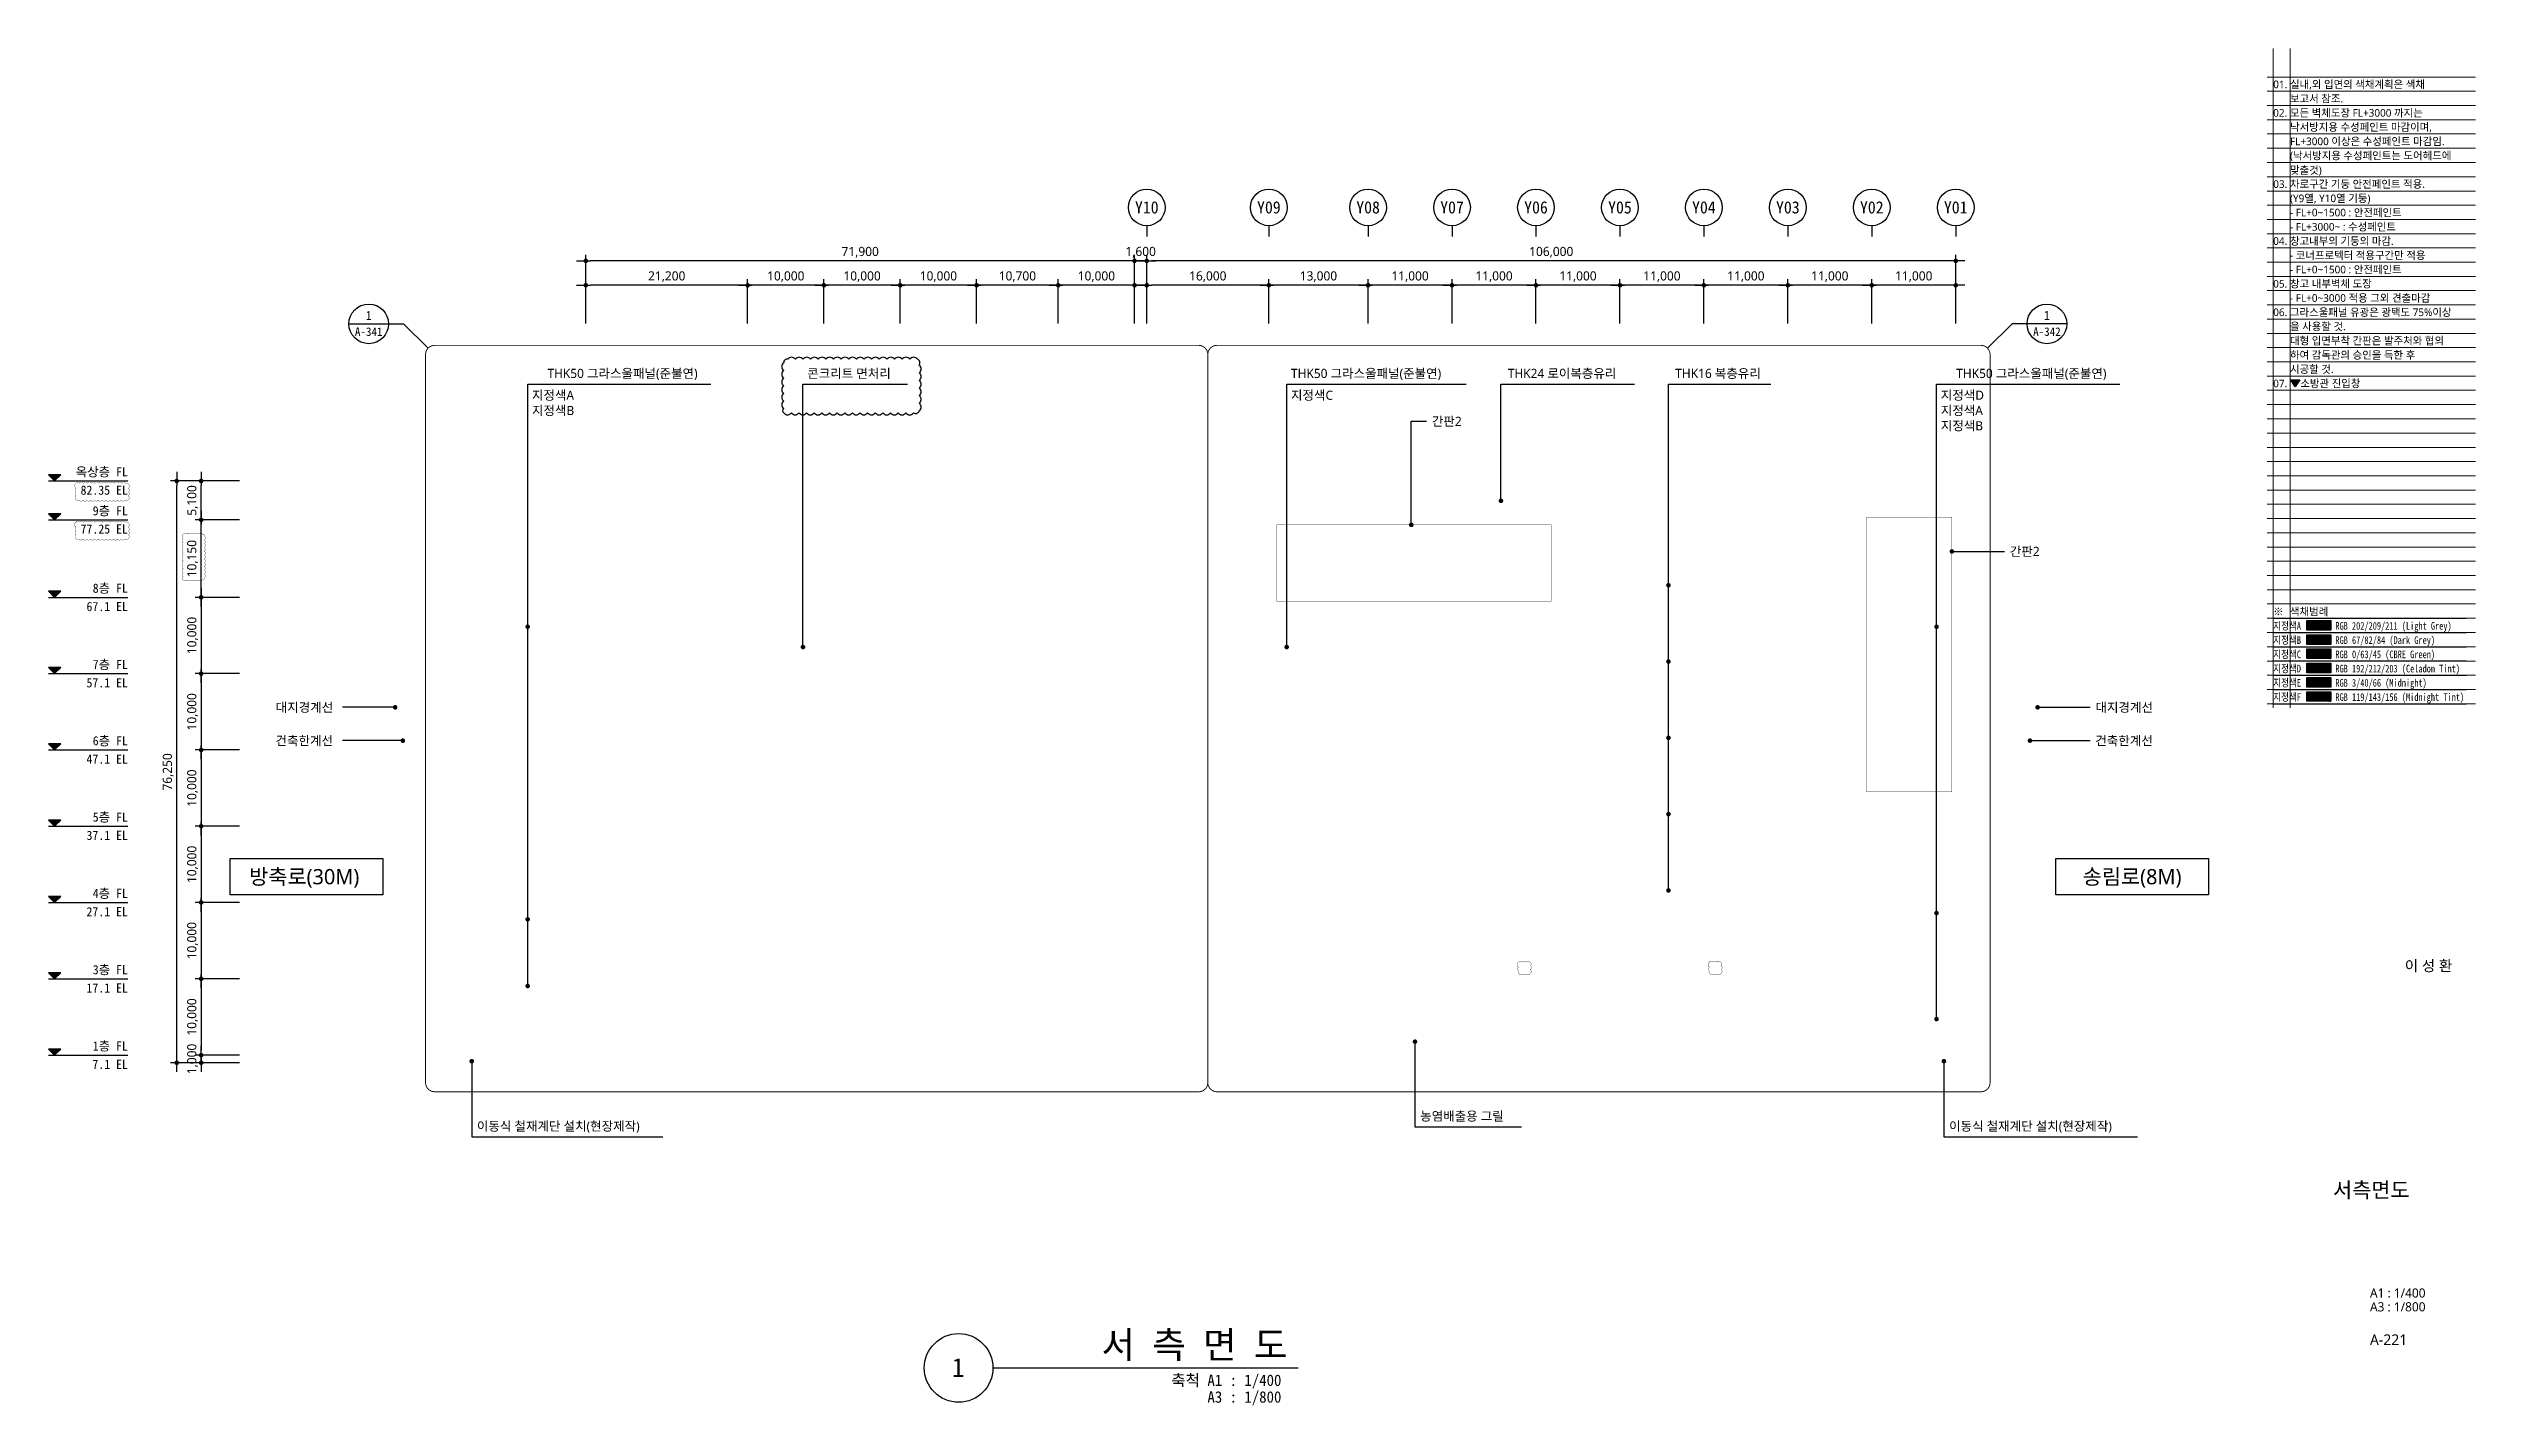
# Model space of a CAD drawing. Header units: millimetres. Extents: x 6178 to 1332178, y 1007012 to 1184858.
# Drawn here: x 6178 to 324178, y 1007012 to 1184858 of the extents above; entities that cross this region are included whole.
import ezdxf
from ezdxf.enums import TextEntityAlignment as Align

# ---------------------------------------------------------------- set-up
doc = ezdxf.new("R2010")
doc.units = ezdxf.units.MM
doc.linetypes.add('DASHDOTX2', pattern=[2, 1, -0.5, 0, -0.5])
doc.linetypes.add('HID', pattern=[2, 1.1, -0.9])
for name, color, linetype, lineweight in [('A-AXIS-BUBL', 7, 'Continuous', 25), ('A-BORD-TEXT', 3, 'Continuous', 25), ('A-DIMS', 7, 'Continuous', 25), ('A-FLXX-HID2', 3, 'HID', 25), ('A-MKXS-LEAD', 7, 'Continuous', 25), ('A-MKXS-MAK2', 3, 'DASHDOTX2', 25), ('A-MKXS-TEXT1', 3, 'Continuous', 25), ('A-MKXS-TEXT2', 7, 'Continuous', 25), ('A-MKXX-NAME', 3, 'Continuous', 25), ('A-XXXX-SYMB', 7, 'Continuous', 25), ('A-XXXX-TXT1', 3, 'Continuous', 25), ('A-XXXX-TXT2', 3, 'Continuous', 25), ('REV-202205', 20, 'Continuous', 25)]:
    doc.layers.add(name, color=color, linetype=linetype, lineweight=lineweight)
doc.layers.add('A-XXXX-NPLT', color=144, linetype='Continuous', lineweight=15, plot=False)
doc.layers.add('DIM', color=7, linetype='Continuous')
doc.layers.add('입면색상', color=7, linetype='Continuous')
doc.styles.add('HY울릉도L', font='')
doc.styles.add('돋움체', font='')
doc.styles.add('맑은 고딕', font='malgun.ttf')
doc.styles.add('맑은고딕', font='malgun.ttf')
doc.styles.get('HY울릉도L').set_extended_font_data('HYwulM')
doc.styles.get('돋움체').set_extended_font_data('DotumChe')
doc.dimstyles.new('CDIM', dxfattribs={"dimtxt": 3, "dimasz": 1.5, "dimexe": 2, "dimexo": 1, "dimgap": 1, "dimtad": 1, "dimdec": 0, "dimrnd": 0.5, "dimzin": 0, "dimdsep": 32, "dimlunit": 6, "dimtxsty": 'HY울릉도L', "dimblk1": '_CIDOT', "dimblk2": '_CIDOT', "dimsah": 1, "dimcen": 5.5, "dimclrd": 2, "dimclre": 2, "dimclrt": 7, "dimadec": 0, "dimazin": 0, "dimtfac": 1, "dimtdec": 0, "dimtix": 1, "dimtmove": 2, "dimatfit": 1, "dimldrblk": '_CIDOT', "dimfxl": 1, "dimtolj": 1, "dimtzin": 0, "dimlwd": -1, "dimarcsym": 0})

msp = doc.modelspace()

# ---------------------------------------------------------------- texts
at = {"layer": 'A-BORD-TEXT', "style": '맑은고딕'}
msp.add_text('이 성 환', height=1400, dxfattribs=at).set_placement((321132.1, 1063936.9), align=Align.RIGHT)
msp.add_text('서측면도', height=2000, dxfattribs=at).set_placement((310527.9, 1035258), align=Align.MIDDLE_CENTER)
for s, height, p in [('A1 : 1/400', 1200, (310356.2, 1021155.5)), ('A3 : 1/800', 1200, (310356.2, 1019341.6)), ('A-221', 1400, (310356.2, 1014927))]:
    msp.add_text(s, height=height, dxfattribs=at).set_placement(p)
at = {"layer": 'A-MKXS-TEXT1', "style": '맑은고딕'}
for p in [(91226.1, 1142278.8), (275825.6, 1142278.8)]:
    msp.add_text('THK50 그라스울패널(준불연)', height=1200, dxfattribs=at).set_placement(p, align=Align.MIDDLE_RIGHT)
for s, p in [('콘크리트 면처리', (105591.3, 1142278.8)), ('THK50 그라스울패널(준불연)', (168976.2, 1142278.8)), ('THK24 로이복층유리', (197379.6, 1142278.8)), ('THK16 복층유리', (219328.3, 1142278.8)), ('지정색A', (69521.1, 1139417.3)), ('지정색C', (168976.2, 1139417.3)), ('지정색D', (254120.5, 1139417.3)), ('지정색B', (69521.1, 1137417.3)), ('간판2', (187441.4, 1135998.6)), ('지정색A', (254120.5, 1137417.3)), ('지정색B', (254120.5, 1135417.3)), ('간판2', (263166.2, 1118947.2)), ('대지경계선', (35945.8, 1098514.4)), ('대지경계선', (274390.6, 1098514.4)), ('건축한계선', (35924.4, 1094144)), ('건축한계선', (274369.2, 1094144)), ('이동식 철재계단 설치(현장제작)', (62307.6, 1043622.7)), ('농염배출용 그릴', (185905, 1044939.8)), ('이동식 철재계단 설치(현장제작)', (255207.6, 1043622.7))]:
    msp.add_text(s, height=1200, dxfattribs=at).set_placement(p, align=Align.MIDDLE_LEFT)
for s, p in [('방축로(30M)', (39681.9, 1076319.1)), ('송림로(8M)', (279186.8, 1076319.1))]:
    msp.add_text(s, height=2000, dxfattribs=at).set_placement(p, align=Align.MIDDLE_CENTER)
at = {"layer": 'A-MKXS-TEXT2', "style": '돋움체'}
for s, height, p in [('A-341', 1120, (48129.8, 1147742)), ('1', 1200, (48129.8, 1149874.3)), ('A-342', 1120, (268026.1, 1147742)), ('1', 1200, (268026.1, 1149874.3))]:
    msp.add_text(s, height=height, dxfattribs=at).set_placement(p, align=Align.MIDDLE)
at = {"layer": 'A-XXXX-TXT1', "style": '돋움체'}
msp.add_text('서 측 면 도', height=3500, dxfattribs=at).set_placement((168498.9, 1012154.4), align=Align.BOTTOM_RIGHT)
msp.add_text('1', height=2500, dxfattribs=at).set_placement((125370.2, 1011981.4), align=Align.MIDDLE)
for s, p in [('축척 A1 : 1/400', (167720.1, 1011066.6)), ('A3 : 1/800', (167720.1, 1008877.5))]:
    msp.add_text(s, height=1500, dxfattribs=at).set_placement(p, align=Align.TOP_RIGHT)
at = {"layer": 'A-XXXX-TXT2', "ltscale": 0.2, "style": '돋움체'}
for s, p in [('Y10', (150077.9, 1164028)), ('Y09', (166077.9, 1164028)), ('Y08', (179077.9, 1164028)), ('Y07', (190077.9, 1164028)), ('Y06', (201077.9, 1164028)), ('Y05', (212077.9, 1164028)), ('Y04', (223077.9, 1164028)), ('Y03', (234077.9, 1164028)), ('Y02', (245077.9, 1164028)), ('Y01', (256077.9, 1164028))]:
    msp.add_text(s, height=1600, dxfattribs=at).set_placement(p, align=Align.MIDDLE)

# ---------------------------------------------------------------- blocks, each defined once
blk = doc.blocks.new('_CIDOT')
at = {"color": 0, "linetype": 'ByBlock'}
blk.add_line((2, 0), (-1, 0), dxfattribs=at)
at = {"color": 0, "linetype": 'ByBlock', "const_width": 0.5}
blk.add_lwpolyline([(-0.25, 0, 1), (0.25, 0, 1)], format="xyb", close=True, dxfattribs=at)
blk = doc.blocks.new('*D85')
at = {"layer": 'A-DIMS', "lineweight": -2, "transparency": 16777216}
for p, q in [((120560, -217424), (114760, -217424)), ((120560, -227574), (114760, -227574))]:
    blk.add_line(p, q, dxfattribs=at)
at = {"layer": 'A-DIMS', "transparency": 16777216}
blk.add_line((115560, -226974), (115560, -218024), dxfattribs=at)
at = {"layer": 'A-DIMS', "transparency": 16777216, "xscale": 600, "yscale": 600, "zscale": 600}
for p, rotation in [((115560, -217424), 90), ((115560, -227574), 270)]:
    blk.add_blockref('_CIDOT', p, dxfattribs=dict(at, rotation=rotation))
at = {"layer": 'A-DIMS', "color": 3, "transparency": 16777216, "insert": (114436, -222499), "char_height": 1200, "attachment_point": 5, "rotation": 90, "style": '맑은고딕'}
blk.add_mtext('\\A1;10,150', dxfattribs=at)
blk = doc.blocks.new('*D86')
at = {"layer": 'A-DIMS', "lineweight": -2, "transparency": 16777216}
for p, q in [((120560, -227574), (114760, -227574)), ((120560, -237574), (114760, -237574))]:
    blk.add_line(p, q, dxfattribs=at)
at = {"layer": 'A-DIMS', "transparency": 16777216}
blk.add_line((115560, -228174), (115560, -236974), dxfattribs=at)
at = {"layer": 'A-DIMS', "transparency": 16777216, "xscale": 600, "yscale": 600, "zscale": 600}
for p, rotation in [((115560, -227574), 90), ((115560, -237574), 270)]:
    blk.add_blockref('_CIDOT', p, dxfattribs=dict(at, rotation=rotation))
at = {"layer": 'A-DIMS', "color": 3, "transparency": 16777216, "insert": (114436, -232574), "char_height": 1200, "attachment_point": 5, "rotation": 90, "style": '맑은고딕'}
blk.add_mtext('\\A1;10,000', dxfattribs=at)
blk = doc.blocks.new('*D87')
at = {"layer": 'A-DIMS', "lineweight": -2, "transparency": 16777216}
for p, q in [((120560, -237574), (114760, -237574)), ((120560, -247574), (114760, -247574))]:
    blk.add_line(p, q, dxfattribs=at)
at = {"layer": 'A-DIMS', "transparency": 16777216}
blk.add_line((115560, -238174), (115560, -246974), dxfattribs=at)
at = {"layer": 'A-DIMS', "transparency": 16777216, "xscale": 600, "yscale": 600, "zscale": 600}
for p, rotation in [((115560, -237574), 90), ((115560, -247574), 270)]:
    blk.add_blockref('_CIDOT', p, dxfattribs=dict(at, rotation=rotation))
at = {"layer": 'A-DIMS', "color": 3, "transparency": 16777216, "insert": (114436, -242574), "char_height": 1200, "attachment_point": 5, "rotation": 90, "style": '맑은고딕'}
blk.add_mtext('\\A1;10,000', dxfattribs=at)
blk = doc.blocks.new('*D88')
at = {"layer": 'A-DIMS', "lineweight": -2, "transparency": 16777216}
for p, q in [((120560, -247574), (114760, -247574)), ((120560, -257574), (114760, -257574))]:
    blk.add_line(p, q, dxfattribs=at)
at = {"layer": 'A-DIMS', "transparency": 16777216}
blk.add_line((115560, -248174), (115560, -256974), dxfattribs=at)
at = {"layer": 'A-DIMS', "transparency": 16777216, "xscale": 600, "yscale": 600, "zscale": 600}
for p, rotation in [((115560, -247574), 90), ((115560, -257574), 270)]:
    blk.add_blockref('_CIDOT', p, dxfattribs=dict(at, rotation=rotation))
at = {"layer": 'A-DIMS', "color": 3, "transparency": 16777216, "insert": (114436, -252574), "char_height": 1200, "attachment_point": 5, "rotation": 90, "style": '맑은고딕'}
blk.add_mtext('\\A1;10,000', dxfattribs=at)
blk = doc.blocks.new('*D89')
at = {"layer": 'A-DIMS', "lineweight": -2, "transparency": 16777216}
for p, q in [((120560, -257574), (114760, -257574)), ((120560, -267574), (114760, -267574))]:
    blk.add_line(p, q, dxfattribs=at)
at = {"layer": 'A-DIMS', "transparency": 16777216}
blk.add_line((115560, -258174), (115560, -266974), dxfattribs=at)
at = {"layer": 'A-DIMS', "transparency": 16777216, "xscale": 600, "yscale": 600, "zscale": 600}
for p, rotation in [((115560, -257574), 90), ((115560, -267574), 270)]:
    blk.add_blockref('_CIDOT', p, dxfattribs=dict(at, rotation=rotation))
at = {"layer": 'A-DIMS', "color": 3, "transparency": 16777216, "insert": (114436, -262574), "char_height": 1200, "attachment_point": 5, "rotation": 90, "style": '맑은고딕'}
blk.add_mtext('\\A1;10,000', dxfattribs=at)
blk = doc.blocks.new('*D90')
at = {"layer": 'A-DIMS', "lineweight": -2, "transparency": 16777216}
for p, q in [((120560, -267574), (114760, -267574)), ((120560, -277574), (114760, -277574))]:
    blk.add_line(p, q, dxfattribs=at)
at = {"layer": 'A-DIMS', "transparency": 16777216}
blk.add_line((115560, -268174), (115560, -276974), dxfattribs=at)
at = {"layer": 'A-DIMS', "transparency": 16777216, "xscale": 600, "yscale": 600, "zscale": 600}
for p, rotation in [((115560, -267574), 90), ((115560, -277574), 270)]:
    blk.add_blockref('_CIDOT', p, dxfattribs=dict(at, rotation=rotation))
at = {"layer": 'A-DIMS', "color": 3, "transparency": 16777216, "insert": (114436, -272574), "char_height": 1200, "attachment_point": 5, "rotation": 90, "style": '맑은고딕'}
blk.add_mtext('\\A1;10,000', dxfattribs=at)
blk = doc.blocks.new('*D91')
at = {"layer": 'A-DIMS', "lineweight": -2, "transparency": 16777216}
for p, q in [((120560, -277574), (114760, -277574)), ((120560, -287574), (114760, -287574))]:
    blk.add_line(p, q, dxfattribs=at)
at = {"layer": 'A-DIMS', "transparency": 16777216}
blk.add_line((115560, -278174), (115560, -286974), dxfattribs=at)
at = {"layer": 'A-DIMS', "transparency": 16777216, "xscale": 600, "yscale": 600, "zscale": 600}
for p, rotation in [((115560, -277574), 90), ((115560, -287574), 270)]:
    blk.add_blockref('_CIDOT', p, dxfattribs=dict(at, rotation=rotation))
at = {"layer": 'A-DIMS', "color": 3, "transparency": 16777216, "insert": (114436, -282574), "char_height": 1200, "attachment_point": 5, "rotation": 90, "style": '맑은고딕'}
blk.add_mtext('\\A1;10,000', dxfattribs=at)
blk = doc.blocks.new('*D92')
at = {"layer": 'A-DIMS', "lineweight": -2, "transparency": 16777216}
for p, q in [((120560, -212324), (114760, -212324)), ((120560, -217424), (114760, -217424))]:
    blk.add_line(p, q, dxfattribs=at)
at = {"layer": 'A-DIMS', "transparency": 16777216}
blk.add_line((115560, -216824), (115560, -212924), dxfattribs=at)
at = {"layer": 'A-DIMS', "transparency": 16777216, "xscale": 600, "yscale": 600, "zscale": 600}
for p, rotation in [((115560, -212324), 90), ((115560, -217424), 270)]:
    blk.add_blockref('_CIDOT', p, dxfattribs=dict(at, rotation=rotation))
at = {"layer": 'A-DIMS', "color": 3, "transparency": 16777216, "insert": (114436, -214874), "char_height": 1200, "attachment_point": 5, "rotation": 90, "style": '맑은고딕'}
blk.add_mtext('\\A1;5,100', dxfattribs=at)
blk = doc.blocks.new('*D93')
at = {"layer": 'A-DIMS', "lineweight": -2, "transparency": 16777216}
for p, q in [((120560, -212324), (111560, -212324)), ((120560, -288574), (111560, -288574))]:
    blk.add_line(p, q, dxfattribs=at)
at = {"layer": 'A-DIMS', "transparency": 16777216}
blk.add_line((112360, -287974), (112360, -212924), dxfattribs=at)
at = {"layer": 'A-DIMS', "transparency": 16777216, "xscale": 600, "yscale": 600, "zscale": 600}
for p, rotation in [((112360, -212324), 90), ((112360, -288574), 270)]:
    blk.add_blockref('_CIDOT', p, dxfattribs=dict(at, rotation=rotation))
at = {"layer": 'A-DIMS', "color": 3, "transparency": 16777216, "insert": (111239, -250449), "char_height": 1200, "attachment_point": 5, "rotation": 90, "style": '맑은고딕'}
blk.add_mtext('\\A1;76,250', dxfattribs=at)
blk = doc.blocks.new('*D94')
at = {"layer": 'A-DIMS', "lineweight": -2, "transparency": 16777216}
for p, q in [((120560, -287574), (114760, -287574)), ((120560, -288574), (114760, -288574))]:
    blk.add_line(p, q, dxfattribs=at)
at = {"layer": 'A-DIMS', "transparency": 16777216}
for p, q in [((115560, -286974), (115560, -286374)), ((115560, -287574), (115560, -288574)), ((115560, -289174), (115560, -289774))]:
    blk.add_line(p, q, dxfattribs=at)
at = {"layer": 'A-DIMS', "transparency": 16777216, "xscale": 600, "yscale": 600, "zscale": 600}
for p, rotation in [((115560, -287574), 270), ((115560, -288574), 90)]:
    blk.add_blockref('_CIDOT', p, dxfattribs=dict(at, rotation=rotation))
at = {"layer": 'A-DIMS', "color": 3, "transparency": 16777216, "insert": (114436, -288074), "char_height": 1200, "attachment_point": 5, "rotation": 90, "style": '맑은고딕'}
blk.add_mtext('\\A1;1,000', dxfattribs=at)
blk = doc.blocks.new('*D45')
at = {"layer": 'A-DIMS', "lineweight": -2, "transparency": 16777216}
for p, q in [((150078, 1148828), (150078, 1157828)), ((256078, 1148828), (256078, 1157828))]:
    blk.add_line(p, q, dxfattribs=at)
at = {"layer": 'A-DIMS', "transparency": 16777216}
blk.add_line((255478, 1157028), (150678, 1157028), dxfattribs=at)
at = {"layer": 'A-DIMS', "transparency": 16777216, "xscale": 600, "yscale": 600, "zscale": 600}
for p, rotation in [((150078, 1157028), 179.999999999999), ((256078, 1157028), 359.999999999999)]:
    blk.add_blockref('_CIDOT', p, dxfattribs=dict(at, rotation=rotation))
at = {"layer": 'A-DIMS', "color": 3, "transparency": 16777216, "insert": (203078, 1158152), "char_height": 1200, "attachment_point": 5, "style": '맑은고딕'}
blk.add_mtext('\\A1;106,000', dxfattribs=at)
blk = doc.blocks.new('*D46')
at = {"layer": 'A-DIMS', "lineweight": -2, "transparency": 16777216}
for p, q in [((245078, 1148828), (245078, 1154628)), ((256078, 1148828), (256078, 1154628))]:
    blk.add_line(p, q, dxfattribs=at)
at = {"layer": 'A-DIMS', "transparency": 16777216}
blk.add_line((255478, 1153828), (245678, 1153828), dxfattribs=at)
at = {"layer": 'A-DIMS', "transparency": 16777216, "xscale": 600, "yscale": 600, "zscale": 600, "rotation": 180}
blk.add_blockref('_CIDOT', (245078, 1153828), dxfattribs=at)
at = {"layer": 'A-DIMS', "transparency": 16777216, "xscale": 600, "yscale": 600, "zscale": 600}
blk.add_blockref('_CIDOT', (256078, 1153828), dxfattribs=at)
at = {"layer": 'A-DIMS', "color": 3, "transparency": 16777216, "insert": (250578, 1154952), "char_height": 1200, "attachment_point": 5, "style": '맑은고딕'}
blk.add_mtext('\\A1;11,000', dxfattribs=at)
blk = doc.blocks.new('*D47')
at = {"layer": 'A-DIMS', "lineweight": -2, "transparency": 16777216}
for p, q in [((234078, 1148828), (234078, 1154628)), ((245078, 1148828), (245078, 1154628))]:
    blk.add_line(p, q, dxfattribs=at)
at = {"layer": 'A-DIMS', "transparency": 16777216}
blk.add_line((244478, 1153828), (234678, 1153828), dxfattribs=at)
at = {"layer": 'A-DIMS', "transparency": 16777216, "xscale": 600, "yscale": 600, "zscale": 600}
for p, rotation in [((234078, 1153828), 179.9999999999952), ((245078, 1153828), 359.9999999999952)]:
    blk.add_blockref('_CIDOT', p, dxfattribs=dict(at, rotation=rotation))
at = {"layer": 'A-DIMS', "color": 3, "transparency": 16777216, "insert": (239578, 1154952), "char_height": 1200, "attachment_point": 5, "style": '맑은고딕'}
blk.add_mtext('\\A1;11,000', dxfattribs=at)
blk = doc.blocks.new('*D48')
at = {"layer": 'A-DIMS', "lineweight": -2, "transparency": 16777216}
for p, q in [((223078, 1148828), (223078, 1154628)), ((234078, 1148828), (234078, 1154628))]:
    blk.add_line(p, q, dxfattribs=at)
at = {"layer": 'A-DIMS', "transparency": 16777216}
blk.add_line((233478, 1153828), (223678, 1153828), dxfattribs=at)
at = {"layer": 'A-DIMS', "transparency": 16777216, "xscale": 600, "yscale": 600, "zscale": 600, "rotation": 180}
blk.add_blockref('_CIDOT', (223078, 1153828), dxfattribs=at)
at = {"layer": 'A-DIMS', "transparency": 16777216, "xscale": 600, "yscale": 600, "zscale": 600}
blk.add_blockref('_CIDOT', (234078, 1153828), dxfattribs=at)
at = {"layer": 'A-DIMS', "color": 3, "transparency": 16777216, "insert": (228578, 1154952), "char_height": 1200, "attachment_point": 5, "style": '맑은고딕'}
blk.add_mtext('\\A1;11,000', dxfattribs=at)
blk = doc.blocks.new('*D49')
at = {"layer": 'A-DIMS', "lineweight": -2, "transparency": 16777216}
for p, q in [((212078, 1148828), (212078, 1154628)), ((223078, 1148828), (223078, 1154628))]:
    blk.add_line(p, q, dxfattribs=at)
at = {"layer": 'A-DIMS', "transparency": 16777216}
blk.add_line((222478, 1153828), (212678, 1153828), dxfattribs=at)
at = {"layer": 'A-DIMS', "transparency": 16777216, "xscale": 600, "yscale": 600, "zscale": 600, "rotation": 180}
blk.add_blockref('_CIDOT', (212078, 1153828), dxfattribs=at)
at = {"layer": 'A-DIMS', "transparency": 16777216, "xscale": 600, "yscale": 600, "zscale": 600}
blk.add_blockref('_CIDOT', (223078, 1153828), dxfattribs=at)
at = {"layer": 'A-DIMS', "color": 3, "transparency": 16777216, "insert": (217578, 1154952), "char_height": 1200, "attachment_point": 5, "style": '맑은고딕'}
blk.add_mtext('\\A1;11,000', dxfattribs=at)
blk = doc.blocks.new('*D50')
at = {"layer": 'A-DIMS', "lineweight": -2, "transparency": 16777216}
for p, q in [((201078, 1148828), (201078, 1154628)), ((212078, 1148828), (212078, 1154628))]:
    blk.add_line(p, q, dxfattribs=at)
at = {"layer": 'A-DIMS', "transparency": 16777216}
blk.add_line((211478, 1153828), (201678, 1153828), dxfattribs=at)
at = {"layer": 'A-DIMS', "transparency": 16777216, "xscale": 600, "yscale": 600, "zscale": 600, "rotation": 180}
blk.add_blockref('_CIDOT', (201078, 1153828), dxfattribs=at)
at = {"layer": 'A-DIMS', "transparency": 16777216, "xscale": 600, "yscale": 600, "zscale": 600}
blk.add_blockref('_CIDOT', (212078, 1153828), dxfattribs=at)
at = {"layer": 'A-DIMS', "color": 3, "transparency": 16777216, "insert": (206578, 1154952), "char_height": 1200, "attachment_point": 5, "style": '맑은고딕'}
blk.add_mtext('\\A1;11,000', dxfattribs=at)
blk = doc.blocks.new('*D51')
at = {"layer": 'A-DIMS', "lineweight": -2, "transparency": 16777216}
for p, q in [((190078, 1148828), (190078, 1154628)), ((201078, 1148828), (201078, 1154628))]:
    blk.add_line(p, q, dxfattribs=at)
at = {"layer": 'A-DIMS', "transparency": 16777216}
blk.add_line((200478, 1153828), (190678, 1153828), dxfattribs=at)
at = {"layer": 'A-DIMS', "transparency": 16777216, "xscale": 600, "yscale": 600, "zscale": 600, "rotation": 180}
blk.add_blockref('_CIDOT', (190078, 1153828), dxfattribs=at)
at = {"layer": 'A-DIMS', "transparency": 16777216, "xscale": 600, "yscale": 600, "zscale": 600}
blk.add_blockref('_CIDOT', (201078, 1153828), dxfattribs=at)
at = {"layer": 'A-DIMS', "color": 3, "transparency": 16777216, "insert": (195578, 1154952), "char_height": 1200, "attachment_point": 5, "style": '맑은고딕'}
blk.add_mtext('\\A1;11,000', dxfattribs=at)
blk = doc.blocks.new('*D52')
at = {"layer": 'A-DIMS', "lineweight": -2, "transparency": 16777216}
for p, q in [((166078, 1148828), (166078, 1154628)), ((179078, 1148828), (179078, 1154628))]:
    blk.add_line(p, q, dxfattribs=at)
at = {"layer": 'A-DIMS', "transparency": 16777216}
blk.add_line((178478, 1153828), (166678, 1153828), dxfattribs=at)
at = {"layer": 'A-DIMS', "transparency": 16777216, "xscale": 600, "yscale": 600, "zscale": 600, "rotation": 180}
blk.add_blockref('_CIDOT', (166078, 1153828), dxfattribs=at)
at = {"layer": 'A-DIMS', "transparency": 16777216, "xscale": 600, "yscale": 600, "zscale": 600}
blk.add_blockref('_CIDOT', (179078, 1153828), dxfattribs=at)
at = {"layer": 'A-DIMS', "color": 3, "transparency": 16777216, "insert": (172578, 1154952), "char_height": 1200, "attachment_point": 5, "style": '맑은고딕'}
blk.add_mtext('\\A1;13,000', dxfattribs=at)
blk = doc.blocks.new('*D53')
at = {"layer": 'A-DIMS', "lineweight": -2, "transparency": 16777216}
for p, q in [((150078, 1148828), (150078, 1154628)), ((166078, 1148828), (166078, 1154628))]:
    blk.add_line(p, q, dxfattribs=at)
at = {"layer": 'A-DIMS', "transparency": 16777216}
blk.add_line((165478, 1153828), (150678, 1153828), dxfattribs=at)
at = {"layer": 'A-DIMS', "transparency": 16777216, "xscale": 600, "yscale": 600, "zscale": 600}
for p, rotation in [((150078, 1153828), 180.0000000008038), ((166078, 1153828), 8.037570609076283e-10)]:
    blk.add_blockref('_CIDOT', p, dxfattribs=dict(at, rotation=rotation))
at = {"layer": 'A-DIMS', "color": 3, "transparency": 16777216, "insert": (158078, 1154952), "char_height": 1200, "attachment_point": 5, "style": '맑은고딕'}
blk.add_mtext('\\A1;16,000', dxfattribs=at)
blk = doc.blocks.new('*D54')
at = {"layer": 'A-DIMS', "lineweight": -2, "transparency": 16777216}
for p, q in [((148478, 1148828), (148478, 1157828)), ((150078, 1148828), (150078, 1157828))]:
    blk.add_line(p, q, dxfattribs=at)
at = {"layer": 'A-DIMS', "transparency": 16777216}
for p, q in [((147878, 1157028), (147278, 1157028)), ((150078, 1157028), (148478, 1157028)), ((150678, 1157028), (151278, 1157028))]:
    blk.add_line(p, q, dxfattribs=at)
at = {"layer": 'A-DIMS', "transparency": 16777216, "xscale": 600, "yscale": 600, "zscale": 600}
for p, rotation in [((148478, 1157028), 359.9999999920292), ((150078, 1157028), 179.9999999920292)]:
    blk.add_blockref('_CIDOT', p, dxfattribs=dict(at, rotation=rotation))
at = {"layer": 'A-DIMS', "color": 3, "transparency": 16777216, "insert": (149278, 1158152), "char_height": 1200, "attachment_point": 5, "rotation": 360, "style": '맑은고딕'}
blk.add_mtext('\\A1;1,600', dxfattribs=at)
blk = doc.blocks.new('*D55')
at = {"layer": 'A-DIMS', "lineweight": -2, "transparency": 16777216}
for p, q in [((76578, 1148828), (76578, 1157828)), ((148478, 1148828), (148478, 1157828))]:
    blk.add_line(p, q, dxfattribs=at)
at = {"layer": 'A-DIMS', "transparency": 16777216}
blk.add_line((147878, 1157028), (77178, 1157028), dxfattribs=at)
at = {"layer": 'A-DIMS', "transparency": 16777216, "xscale": 600, "yscale": 600, "zscale": 600}
for p, rotation in [((76578, 1157028), 180.0000000013967), ((148478, 1157028), 1.396722737467826e-09)]:
    blk.add_blockref('_CIDOT', p, dxfattribs=dict(at, rotation=rotation))
at = {"layer": 'A-DIMS', "color": 3, "transparency": 16777216, "insert": (112528, 1158152), "char_height": 1200, "attachment_point": 5, "rotation": 0, "style": '맑은고딕'}
blk.add_mtext('\\A1;71,900', dxfattribs=at)
blk = doc.blocks.new('*D56')
at = {"layer": 'A-DIMS', "lineweight": -2, "transparency": 16777216}
for p, q in [((138478, 1148828), (138478, 1154628)), ((148478, 1148828), (148478, 1154628))]:
    blk.add_line(p, q, dxfattribs=at)
at = {"layer": 'A-DIMS', "transparency": 16777216}
blk.add_line((147878, 1153828), (139078, 1153828), dxfattribs=at)
at = {"layer": 'A-DIMS', "transparency": 16777216, "xscale": 600, "yscale": 600, "zscale": 600, "rotation": 180}
blk.add_blockref('_CIDOT', (138478, 1153828), dxfattribs=at)
at = {"layer": 'A-DIMS', "transparency": 16777216, "xscale": 600, "yscale": 600, "zscale": 600}
blk.add_blockref('_CIDOT', (148478, 1153828), dxfattribs=at)
at = {"layer": 'A-DIMS', "color": 3, "transparency": 16777216, "insert": (143478, 1154952), "char_height": 1200, "attachment_point": 5, "style": '맑은고딕'}
blk.add_mtext('\\A1;10,000', dxfattribs=at)
blk = doc.blocks.new('*D57')
at = {"layer": 'A-DIMS', "lineweight": -2, "transparency": 16777216}
for p, q in [((127778, 1148828), (127778, 1154628)), ((138478, 1148828), (138478, 1154628))]:
    blk.add_line(p, q, dxfattribs=at)
at = {"layer": 'A-DIMS', "transparency": 16777216}
blk.add_line((137878, 1153828), (128378, 1153828), dxfattribs=at)
at = {"layer": 'A-DIMS', "transparency": 16777216, "xscale": 600, "yscale": 600, "zscale": 600, "rotation": 180}
blk.add_blockref('_CIDOT', (127778, 1153828), dxfattribs=at)
at = {"layer": 'A-DIMS', "transparency": 16777216, "xscale": 600, "yscale": 600, "zscale": 600}
blk.add_blockref('_CIDOT', (138478, 1153828), dxfattribs=at)
at = {"layer": 'A-DIMS', "color": 3, "transparency": 16777216, "insert": (133128, 1154952), "char_height": 1200, "attachment_point": 5, "style": '맑은고딕'}
blk.add_mtext('\\A1;10,700', dxfattribs=at)
blk = doc.blocks.new('*D58')
at = {"layer": 'A-DIMS', "lineweight": -2, "transparency": 16777216}
for p, q in [((179078, 1148828), (179078, 1154628)), ((190078, 1148828), (190078, 1154628))]:
    blk.add_line(p, q, dxfattribs=at)
at = {"layer": 'A-DIMS', "transparency": 16777216}
blk.add_line((189478, 1153828), (179678, 1153828), dxfattribs=at)
at = {"layer": 'A-DIMS', "transparency": 16777216, "xscale": 600, "yscale": 600, "zscale": 600, "rotation": 180}
blk.add_blockref('_CIDOT', (179078, 1153828), dxfattribs=at)
at = {"layer": 'A-DIMS', "transparency": 16777216, "xscale": 600, "yscale": 600, "zscale": 600}
blk.add_blockref('_CIDOT', (190078, 1153828), dxfattribs=at)
at = {"layer": 'A-DIMS', "color": 3, "transparency": 16777216, "insert": (184578, 1154952), "char_height": 1200, "attachment_point": 5, "style": '맑은고딕'}
blk.add_mtext('\\A1;11,000', dxfattribs=at)
blk = doc.blocks.new('*D59')
at = {"layer": 'A-DIMS', "lineweight": -2, "transparency": 16777216}
for p, q in [((117778, 1148828), (117778, 1154628)), ((127778, 1148828), (127778, 1154628))]:
    blk.add_line(p, q, dxfattribs=at)
at = {"layer": 'A-DIMS', "transparency": 16777216}
blk.add_line((127178, 1153828), (118378, 1153828), dxfattribs=at)
at = {"layer": 'A-DIMS', "transparency": 16777216, "xscale": 600, "yscale": 600, "zscale": 600, "rotation": 180}
blk.add_blockref('_CIDOT', (117778, 1153828), dxfattribs=at)
at = {"layer": 'A-DIMS', "transparency": 16777216, "xscale": 600, "yscale": 600, "zscale": 600}
blk.add_blockref('_CIDOT', (127778, 1153828), dxfattribs=at)
at = {"layer": 'A-DIMS', "color": 3, "transparency": 16777216, "insert": (122778, 1154952), "char_height": 1200, "attachment_point": 5, "style": '맑은고딕'}
blk.add_mtext('\\A1;10,000', dxfattribs=at)
blk = doc.blocks.new('*D60')
at = {"layer": 'A-DIMS', "lineweight": -2, "transparency": 16777216}
for p, q in [((107778, 1148828), (107778, 1154628)), ((117778, 1148828), (117778, 1154628))]:
    blk.add_line(p, q, dxfattribs=at)
at = {"layer": 'A-DIMS', "transparency": 16777216}
blk.add_line((117178, 1153828), (108378, 1153828), dxfattribs=at)
at = {"layer": 'A-DIMS', "transparency": 16777216, "xscale": 600, "yscale": 600, "zscale": 600, "rotation": 180}
blk.add_blockref('_CIDOT', (107778, 1153828), dxfattribs=at)
at = {"layer": 'A-DIMS', "transparency": 16777216, "xscale": 600, "yscale": 600, "zscale": 600}
blk.add_blockref('_CIDOT', (117778, 1153828), dxfattribs=at)
at = {"layer": 'A-DIMS', "color": 3, "transparency": 16777216, "insert": (112778, 1154952), "char_height": 1200, "attachment_point": 5, "style": '맑은고딕'}
blk.add_mtext('\\A1;10,000', dxfattribs=at)
blk = doc.blocks.new('*D61')
at = {"layer": 'A-DIMS', "lineweight": -2, "transparency": 16777216}
for p, q in [((97778, 1148828), (97778, 1154628)), ((107778, 1148828), (107778, 1154628))]:
    blk.add_line(p, q, dxfattribs=at)
at = {"layer": 'A-DIMS', "transparency": 16777216}
blk.add_line((107178, 1153828), (98378, 1153828), dxfattribs=at)
at = {"layer": 'A-DIMS', "transparency": 16777216, "xscale": 600, "yscale": 600, "zscale": 600, "rotation": 180}
blk.add_blockref('_CIDOT', (97778, 1153828), dxfattribs=at)
at = {"layer": 'A-DIMS', "transparency": 16777216, "xscale": 600, "yscale": 600, "zscale": 600}
blk.add_blockref('_CIDOT', (107778, 1153828), dxfattribs=at)
at = {"layer": 'A-DIMS', "color": 3, "transparency": 16777216, "insert": (102778, 1154952), "char_height": 1200, "attachment_point": 5, "style": '맑은고딕'}
blk.add_mtext('\\A1;10,000', dxfattribs=at)
blk = doc.blocks.new('*D62')
at = {"layer": 'A-DIMS', "lineweight": -2, "transparency": 16777216}
for p, q in [((76578, 1148828), (76578, 1154628)), ((97778, 1148828), (97778, 1154628))]:
    blk.add_line(p, q, dxfattribs=at)
at = {"layer": 'A-DIMS', "transparency": 16777216}
blk.add_line((97178, 1153828), (77178, 1153828), dxfattribs=at)
at = {"layer": 'A-DIMS', "transparency": 16777216, "xscale": 600, "yscale": 600, "zscale": 600, "rotation": 180}
blk.add_blockref('_CIDOT', (76578, 1153828), dxfattribs=at)
at = {"layer": 'A-DIMS', "transparency": 16777216, "xscale": 600, "yscale": 600, "zscale": 600}
blk.add_blockref('_CIDOT', (97778, 1153828), dxfattribs=at)
at = {"layer": 'A-DIMS', "color": 3, "transparency": 16777216, "insert": (87178, 1154952), "char_height": 1200, "attachment_point": 5, "style": '맑은고딕'}
blk.add_mtext('\\A1;21,200', dxfattribs=at)
blk = doc.blocks.new('NOTE(220317)')
at = {"layer": 'A-XXXX-NPLT'}
for p, q in [((1010650, 179733), (1010650, 175413)), ((1010760, 179733), (1010760, 175413)), ((1010610, 179546), (1011975, 179546)), ((1010610, 179453), (1011975, 179453)), ((1010610, 179359), (1011975, 179359)), ((1010610, 179266), (1011975, 179266)), ((1010610, 179173), (1011975, 179173)), ((1010610, 179079), (1011975, 179079)), ((1010610, 178986), (1011975, 178986)), ((1010610, 178893), (1011975, 178893)), ((1010610, 178799), (1011975, 178799)), ((1010610, 178706), (1011975, 178706)), ((1010610, 178613), (1011975, 178613)), ((1010610, 178519), (1011975, 178519)), ((1010610, 178426), (1011975, 178426)), ((1010610, 178333), (1011975, 178333)), ((1010610, 178239), (1011975, 178239)), ((1010610, 178146), (1011975, 178146)), ((1010610, 178053), (1011975, 178053)), ((1010610, 177959), (1011975, 177959)), ((1010610, 177866), (1011975, 177866)), ((1010610, 177773), (1011975, 177773)), ((1010610, 177679), (1011975, 177679)), ((1010610, 177586), (1011975, 177586)), ((1010610, 177493), (1011975, 177493)), ((1010610, 177399), (1011975, 177399)), ((1010610, 177306), (1011975, 177306)), ((1010610, 177213), (1011975, 177213)), ((1010610, 177119), (1011975, 177119)), ((1010610, 177026), (1011975, 177026)), ((1010610, 176933), (1011975, 176933)), ((1010610, 176839), (1011975, 176839)), ((1010610, 176746), (1011975, 176746)), ((1010610, 176653), (1011975, 176653)), ((1010610, 176559), (1011975, 176559)), ((1010610, 176466), (1011975, 176466)), ((1010610, 176373), (1011975, 176373)), ((1010610, 176279), (1011975, 176279)), ((1010610, 176186), (1011975, 176186)), ((1010610, 176093), (1011975, 176093)), ((1010610, 175999), (1011975, 175999)), ((1010610, 175906), (1011975, 175906)), ((1010610, 175813), (1011975, 175813)), ((1010610, 175719), (1011975, 175719)), ((1010610, 175626), (1011975, 175626)), ((1010610, 175533), (1011975, 175533)), ((1010610, 175439), (1011975, 175439))]:
    blk.add_line(p, q, dxfattribs=at)
blk = doc.blocks.new('NOTE_입면도')
at = {"true_color": 0xed1f24}
h = blk.add_hatch(color=240, dxfattribs=at)
h.dxf.hatch_style = 1
h.paths.add_polyline_path([(7648.7, 4003.8), (7663.7, 4026.3), (7633.7, 4026.3)])
at = {"layer": '입면색상', "true_color": 0xcad1d3}
h = blk.add_hatch(dxfattribs=at)
h.set_pattern_fill('벽돌단면', color=254, scale=0.525)
h.set_pattern_definition([(45, (7565.133, -1630.13406), (-0.371231063, 0.371231063), [])])
h.paths.add_polyline_path([(7686.5, 3238.1), (7765.3, 3238.1), (7765.3, 3206.6), (7686.5, 3206.6)])
at = {"layer": '입면색상', "true_color": 0x435254}
h = blk.add_hatch(dxfattribs=at)
h.set_pattern_fill('벽돌단면', color=251, scale=0.75)
h.set_pattern_definition([(45, (7565.133, -1676.80073), (-0.371231063, 0.371231063), [])])
h.paths.add_polyline_path([(7686.5, 3191.4), (7765.3, 3191.4), (7765.3, 3159.9), (7686.5, 3159.9)])
at = {"layer": '입면색상', "true_color": 0x003f2d}
h = blk.add_hatch(dxfattribs=at)
h.set_pattern_fill('벽돌단면', color=118, scale=0.75)
h.set_pattern_definition([(45, (7565.133, -1723.4674), (-0.371231063, 0.371231063), [])])
h.paths.add_polyline_path([(7686.5, 3144.8), (7765.3, 3144.8), (7765.3, 3113.3), (7686.5, 3113.3)])
at = {"layer": '입면색상', "true_color": 0xc0d4cb}
h = blk.add_hatch(dxfattribs=at)
h.set_pattern_fill('벽돌단면', color=9, scale=0.75)
h.set_pattern_definition([(45, (7565.133, -1770.13406), (-0.371231063, 0.371231063), [])])
h.paths.add_polyline_path([(7686.5, 3098.1), (7765.3, 3098.1), (7765.3, 3066.6), (7686.5, 3066.6)])
at = {"layer": '입면색상', "true_color": 0x032842}
h = blk.add_hatch(dxfattribs=at)
h.set_pattern_fill('벽돌단면', color=158, scale=0.75)
h.set_pattern_definition([(45, (7565.133, -1816.80073), (-0.371231063, 0.371231063), [])])
h.paths.add_polyline_path([(7686.5, 3051.4), (7765.3, 3051.4), (7765.3, 3019.9), (7686.5, 3019.9)])
at = {"layer": '입면색상', "true_color": 0x778f9c}
h = blk.add_hatch(dxfattribs=at)
h.set_pattern_fill('벽돌단면', color=252, scale=0.75)
h.set_pattern_definition([(45, (7565.133, -1863.4674), (-0.371231063, 0.371231063), [])])
h.paths.add_polyline_path([(7686.5, 3004.8), (7765.3, 3004.8), (7765.3, 2973.3), (7686.5, 2973.3)])
at = {"color": 240, "true_color": 0xed1f24}
blk.add_lwpolyline([(7663.7, 4026.3), (7648.7, 4003.8), (7633.7, 4026.3), (7663.7, 4026.3)], dxfattribs=at)
for points in [[(7576.5, 3245.6), (8209, 3245.6)], [(7576.5, 3198.9), (8209, 3198.9)], [(7576.5, 3152.3), (8209, 3152.3)], [(7576.5, 3105.6), (8209, 3105.6)], [(7576.5, 3058.9), (8209, 3058.9)], [(7576.5, 3012.3), (8209, 3012.3)], [(7576.5, 2965.6), (8209, 2965.6)]]:
    blk.add_lwpolyline(points)
at = {"layer": 'DIM'}
for points in [[(7686.5, 3238.1), (7765.3, 3238.1), (7765.3, 3206.6), (7686.5, 3206.6)], [(7686.5, 3191.4), (7765.3, 3191.4), (7765.3, 3159.9), (7686.5, 3159.9)], [(7686.5, 3144.8), (7765.3, 3144.8), (7765.3, 3113.3), (7686.5, 3113.3)], [(7686.5, 3098.1), (7765.3, 3098.1), (7765.3, 3066.6), (7686.5, 3066.6)], [(7686.5, 3051.4), (7765.3, 3051.4), (7765.3, 3019.9), (7686.5, 3019.9)], [(7686.5, 3004.8), (7765.3, 3004.8), (7765.3, 2973.3), (7686.5, 2973.3)]]:
    blk.add_lwpolyline(points, close=True, dxfattribs=at)
at = {"layer": '입면색상'}
for points in [[(7686.5, 3238.1), (7765.3, 3238.1), (7765.3, 3206.6), (7686.5, 3206.6)], [(7686.5, 3191.4), (7765.3, 3191.4), (7765.3, 3159.9), (7686.5, 3159.9)], [(7686.5, 3144.8), (7765.3, 3144.8), (7765.3, 3113.3), (7686.5, 3113.3)], [(7686.5, 3098.1), (7765.3, 3098.1), (7765.3, 3066.6), (7686.5, 3066.6)], [(7686.5, 3051.4), (7765.3, 3051.4), (7765.3, 3019.9), (7686.5, 3019.9)], [(7686.5, 3004.8), (7765.3, 3004.8), (7765.3, 2973.3), (7686.5, 2973.3)]]:
    blk.add_lwpolyline(points, close=True, dxfattribs=at)
at = {"layer": 'A-XXXX-TXT2', "style": '맑은 고딕'}
for s, p in [('실내,외 입면의 색채계획은 색채', (7631.5, 4994.8)), ('01.', (7576.5, 4994.8)), ('보고서 참조.', (7631.5, 4948.1)), ('02.', (7576.5, 4901.4)), ('모든 벽체도장 FL+3000 까지는', (7631.5, 4901.4)), ('낙서방지용 수성페인트 마감이며,', (7631.5, 4854.8)), ('(낙서방지용 수성페인트는 도어헤드에', (7631.5, 4761.4)), ('FL+3000 이상은 수성페인트 마감임.', (7631.5, 4808.1)), ('맞출것) ', (7631.5, 4713.9)), ('03.', (7576.5, 4668.1)), ('(Y9열, Y10열 기둥)', (7631.5, 4621.4)), ('차로구간 기둥 안전페인트 적용.', (7631.5, 4668.1)), ('- FL+0~1500 : 안전페인트', (7631.5, 4574.8)), ('- FL+3000~ : 수성페인트', (7631.5, 4528.1)), ('04.', (7576.5, 4481.4)), ('창고내부의 기둥의 마감.', (7631.5, 4481.4)), ('- 코너프로텍터 적용구간만 적용', (7631.5, 4434.8)), ('- FL+0~1500 : 안전페인트', (7631.5, 4388.1)), ('05.', (7576.5, 4341.4)), ('- FL+0~3000 적용 그외 견출마감', (7631.5, 4294.8)), ('창고 내부벽체 도장', (7631.5, 4341.4)), ('06.', (7576.5, 4248.1)), ('그라스울패널 유광은 광택도 75%%%이상', (7631.5, 4248.1)), ('을 사용할 것.', (7631.5, 4201.4)), ('대형 입면부착 간판은 발주처와 협의', (7631.5, 4154.8)), ('하여 감독관의 승인을 득한 후', (7631.5, 4108.1)), ('시공할 것. ', (7631.5, 4061.4)), ('07.', (7576.5, 4014.8)), ('    소방관 진입창', (7631.5, 4014.8)), ('※', (7576.5, 3267.2)), ('색채범례', (7631.5, 3267.2))]:
    blk.add_text(s, height=25, dxfattribs=at).set_placement(p, align=Align.MIDDLE_LEFT)
at = {"layer": 'A-XXXX-TXT2', "style": '돋움체', "width": 0.8}
for s, p in [('지정색A', (7576.5, 3220.5)), ('지정색B', (7576.5, 3173.9)), ('RGB 202/209/211 (Light Grey)', (7780.1, 3220.5)), ('RGB 67/82/84 (Dark Grey)', (7780.1, 3173.9)), ('지정색C', (7576.5, 3127.2)), ('RGB 0/63/45 (CBRE Green)', (7780.1, 3127.2)), ('지정색D', (7576.5, 3080.5)), ('지정색E', (7576.5, 3033.9)), ('RGB 192/212/203 (Celadon Tint)', (7780.1, 3080.5)), ('RGB 3/40/66 (Midnight)', (7780.1, 3033.9)), ('지정색F', (7576.5, 2987.2)), ('RGB 119/143/156 (Midnight Tint)', (7780.1, 2987.2))]:
    blk.add_text(s, height=25, dxfattribs=at).set_placement(p, align=Align.MIDDLE_LEFT)
blk = doc.blocks.new('레벨')
at = {"layer": 'A-XXXX-SYMB'}
for points in [[(96360, -212323.7), (97160, -211523.7), (95560, -211523.7)], [(96360, -217423.7), (97160, -216623.7), (95560, -216623.7)], [(96360, -227573.7), (97160, -226773.7), (95560, -226773.7)], [(96360, -237573.7), (97160, -236773.7), (95560, -236773.7)], [(96360, -247573.7), (97160, -246773.7), (95560, -246773.7)], [(96360, -257573.7), (97160, -256773.7), (95560, -256773.7)], [(96360, -267573.7), (97160, -266773.7), (95560, -266773.7)], [(96360, -277573.7), (97160, -276773.7), (95560, -276773.7)], [(96360, -287573.7), (97160, -286773.7), (95560, -286773.7)]]:
    blk.add_hatch(color=256, dxfattribs=at).paths.add_polyline_path(points)
for p, q in [((95560, -211523.7), (96360, -212323.7)), ((97160, -211523.7), (95560, -211523.7)), ((95560, -212323.7), (105960, -212323.7)), ((96360, -212323.7), (97160, -211523.7)), ((95560, -216623.7), (96360, -217423.7)), ((97160, -216623.7), (95560, -216623.7)), ((95560, -217423.7), (105960, -217423.7)), ((96360, -217423.7), (97160, -216623.7)), ((95560, -226773.7), (96360, -227573.7)), ((97160, -226773.7), (95560, -226773.7)), ((95560, -227573.7), (105960, -227573.7)), ((96360, -227573.7), (97160, -226773.7)), ((95560, -236773.7), (96360, -237573.7)), ((97160, -236773.7), (95560, -236773.7)), ((95560, -237573.7), (105960, -237573.7)), ((96360, -237573.7), (97160, -236773.7)), ((95560, -246773.7), (96360, -247573.7)), ((97160, -246773.7), (95560, -246773.7)), ((95560, -247573.7), (105960, -247573.7)), ((96360, -247573.7), (97160, -246773.7)), ((95560, -256773.7), (96360, -257573.7)), ((97160, -256773.7), (95560, -256773.7)), ((95560, -257573.7), (105960, -257573.7)), ((96360, -257573.7), (97160, -256773.7)), ((95560, -266773.7), (96360, -267573.7)), ((97160, -266773.7), (95560, -266773.7)), ((96360, -267573.7), (97160, -266773.7)), ((95560, -267573.7), (105960, -267573.7)), ((95560, -276773.7), (96360, -277573.7)), ((97160, -276773.7), (95560, -276773.7)), ((95560, -277573.7), (105960, -277573.7)), ((96360, -277573.7), (97160, -276773.7)), ((95560, -286773.7), (96360, -287573.7)), ((97160, -286773.7), (95560, -286773.7)), ((95560, -287573.7), (105960, -287573.7)), ((96360, -287573.7), (97160, -286773.7))]:
    blk.add_line(p, q, dxfattribs=at)
at = {"layer": 'A-XXXX-TXT2', "style": '돋움체'}
for s, p in [('옥상층 FL', (105960, -211123.7)), ('82.35 EL', (105960, -213523.7)), ('9층 FL', (105960, -216223.7)), ('77.25 EL', (105960, -218623.7)), ('8층 FL', (105960, -226373.7)), ('67.1 EL', (105960, -228773.7)), ('57.1 EL', (105960, -238773.7)), ('7층 FL', (105960, -236373.7)), ('6층 FL', (105960, -246373.7)), ('47.1 EL', (105960, -248773.7)), ('5층 FL', (105960, -256373.7)), ('37.1 EL', (105960, -258773.7)), ('4층 FL', (105960, -266373.7)), ('27.1 EL', (105960, -268773.7)), ('3층 FL', (105960, -276373.7)), ('17.1 EL', (105960, -278773.7)), ('1층 FL', (105960, -286373.7)), ('7.1 EL', (105960, -288773.7))]:
    blk.add_text(s, height=1200, dxfattribs=at).set_placement(p, align=Align.MIDDLE_RIGHT)
at = {"layer": 'A-DIMS'}
for base, p1, p2, picture, middle in [((112360, -212323.7), (120960, -288573.7), (120960, -212323.7), '*D93', (111239.3, -250448.7)), ((115560, -212323.7), (120960, -217423.7), (120960, -212323.7), '*D92', (114436.1, -214873.7)), ((115560, -217423.7), (120960, -227573.7), (120960, -217423.7), '*D85', (114436.1, -222498.7)), ((115560, -237573.7), (120960, -227573.7), (120960, -237573.7), '*D86', (114436.1, -232573.7)), ((115560, -247573.7), (120960, -237573.7), (120960, -247573.7), '*D87', (114436.1, -242573.7)), ((115560, -257573.7), (120960, -247573.7), (120960, -257573.7), '*D88', (114436.1, -252573.7)), ((115560, -267573.7), (120960, -257573.7), (120960, -267573.7), '*D89', (114436.1, -262573.7)), ((115560, -277573.7), (120960, -267573.7), (120960, -277573.7), '*D90', (114436.1, -272573.7)), ((115560, -287573.7), (120960, -277573.7), (120960, -287573.7), '*D91', (114436.1, -282573.7)), ((115560, -288573.7), (120960, -287573.7), (120960, -288573.7), '*D94', (114436.1, -288073.7))]:
    dim = blk.add_linear_dim(base=base, p1=p1, p2=p2, angle=270, dimstyle='CDIM', override={"dimscale": 400, "dimtxsty": '맑은고딕', "dimclrd": 256, "dimclre": 256, "dimclrt": 3}, dxfattribs=at)
    dim.commit()
    dim.dimension.update_dxf_attribs({"geometry": picture, "text_midpoint": middle})

# ---------------------------------------------------------------- dimensions: what is measured, and where the dimension line sits
at = {"layer": 'A-DIMS'}
for p1, p2, distance, picture, middle in [((148477.9, 1148428), (76577.9, 1148428), -8600, '*D55', (112527.9, 1158151.9)), ((150077.9, 1148428), (148477.9, 1148428), -8600, '*D54', (149277.9, 1158151.9)), ((256077.9, 1148428), (150077.9, 1148428), -8600, '*D45', (203077.9, 1158151.9)), ((97777.9, 1148428), (76577.9, 1148428), -5400, '*D62', (87177.9, 1154951.9)), ((107777.9, 1148428), (97777.9, 1148428), -5400, '*D61', (102777.9, 1154951.9)), ((117777.9, 1148428), (107777.9, 1148428), -5400, '*D60', (112777.9, 1154951.9)), ((127777.9, 1148428), (117777.9, 1148428), -5400, '*D59', (122777.9, 1154951.9)), ((138477.9, 1148428), (127777.9, 1148428), -5400, '*D57', (133127.9, 1154951.9)), ((148477.9, 1148428), (138477.9, 1148428), -5400, '*D56', (143477.9, 1154951.9)), ((166077.9, 1148428), (150077.9, 1148428), -5400, '*D53', (158077.9, 1154951.9)), ((179077.9, 1148428), (166077.9, 1148428), -5400, '*D52', (172577.9, 1154951.9)), ((190077.9, 1148428), (179077.9, 1148428), -5400, '*D58', (184577.9, 1154951.9)), ((201077.9, 1148428), (190077.9, 1148428), -5400, '*D51', (195577.9, 1154951.9)), ((212077.9, 1148428), (201077.9, 1148428), -5400, '*D50', (206577.9, 1154951.9)), ((223077.9, 1148428), (212077.9, 1148428), -5400, '*D49', (217577.9, 1154951.9)), ((234077.9, 1148428), (223077.9, 1148428), -5400, '*D48', (228577.9, 1154951.9)), ((245077.9, 1148428), (234077.9, 1148428), -5400, '*D47', (239577.9, 1154951.9)), ((256077.9, 1148428), (245077.9, 1148428), -5400, '*D46', (250577.9, 1154951.9))]:
    dim = msp.add_aligned_dim(p1=p1, p2=p2, distance=distance, dimstyle='CDIM', override={"dimscale": 400, "dimtxsty": '맑은고딕', "dimclrd": 256, "dimclre": 256, "dimclrt": 3}, dxfattribs=at)
    dim.commit()
    dim.dimension.update_dxf_attribs({"geometry": picture, "text_midpoint": middle})

# ---------------------------------------------------------------- linework, layer by layer
for points in [[(29986.9, 1078719.1), (49986.9, 1078719.1), (49986.9, 1073919.1), (29986.9, 1073919.1)], [(269186.8, 1078719.1), (289186.8, 1078719.1), (289186.8, 1073919.1), (269186.8, 1073919.1)]]:
    msp.add_lwpolyline(points, close=True)
at = {"layer": 'A-AXIS-BUBL', "ltscale": 0.2}
for p, q in [((150077.9, 1161628), (150077.9, 1160228)), ((166077.9, 1161628), (166077.9, 1160228)), ((179077.9, 1161628), (179077.9, 1160228)), ((190077.9, 1161628), (190077.9, 1160228)), ((201077.9, 1161628), (201077.9, 1160228)), ((212077.9, 1161628), (212077.9, 1160228)), ((223077.9, 1161628), (223077.9, 1160228)), ((234077.9, 1161628), (234077.9, 1160228)), ((245077.9, 1161628), (245077.9, 1160228)), ((256077.9, 1161628), (256077.9, 1160228))]:
    msp.add_line(p, q, dxfattribs=at)
for centre in [(150077.9, 1164028), (166077.9, 1164028), (179077.9, 1164028), (190077.9, 1164028), (201077.9, 1164028), (212077.9, 1164028), (223077.9, 1164028), (234077.9, 1164028), (245077.9, 1164028), (256077.9, 1164028)]:
    msp.add_circle(centre, 2400, dxfattribs=at)
at = {"layer": 'A-FLXX-HID2', "color": 251, "const_width": 50}
for points in [[(244377.9, 1087428), (255577.9, 1087428), (255577.9, 1123428), (244377.9, 1123428)], [(167077.9, 1112428), (203077.9, 1112428), (203077.9, 1122428), (167077.9, 1122428)]]:
    msp.add_lwpolyline(points, close=True, dxfattribs=at)
at = {"layer": 'A-MKXS-LEAD'}
for p, q in [((184741.9, 1135998.6), (186741.9, 1135998.6)), ((184741.9, 1122428), (184741.9, 1135998.6)), ((255577.9, 1118947.2), (262466.6, 1118947.2)), ((51599.7, 1098514.4), (44711.3, 1098514.4)), ((266802.4, 1098514.4), (273691.1, 1098514.4)), ((52599.7, 1094144), (44711.3, 1094144)), ((265802.9, 1094144), (273691.1, 1094144))]:
    msp.add_line(p, q, dxfattribs=at)
at = {"layer": 'A-MKXS-LEAD', "const_width": 300}
for points in [[(196636.5, 1125578, -1), (196336.5, 1125578, -1)], [(184741.9, 1122278, 1), (184741.9, 1122578, 1)], [(255427.9, 1118947.2, 1), (255727.9, 1118947.2, 1)], [(218585.1, 1114514, -1), (218285.1, 1114514, -1)], [(69110.3, 1109078.4, -1), (68810.3, 1109078.4, -1)], [(105180.6, 1106412.5, -1), (104880.6, 1106412.5, -1)], [(168565.5, 1106412.5, -1), (168265.5, 1106412.5, -1)], [(253709.8, 1109078.4, -1), (253409.8, 1109078.4, -1)], [(218585.1, 1104514, -1), (218285.1, 1104514, -1)], [(51749.7, 1098514.4, -1), (51449.7, 1098514.4, -1)], [(266652.4, 1098514.4, 1), (266952.4, 1098514.4, 1)], [(52749.7, 1094144, -1), (52449.7, 1094144, -1)], [(218585.1, 1094514, -1), (218285.1, 1094514, -1)], [(265652.9, 1094144, 1), (265952.9, 1094144, 1)], [(218585.1, 1084514, -1), (218285.1, 1084514, -1)], [(218585.1, 1074514, -1), (218285.1, 1074514, -1)], [(253709.8, 1071548.5, -1), (253409.8, 1071548.5, -1)], [(69110.3, 1070726.9, -1), (68810.3, 1070726.9, -1)], [(69110.3, 1061995.1, -1), (68810.3, 1061995.1, -1)], [(253709.8, 1057659.5, -1), (253409.8, 1057659.5, -1)], [(185375.3, 1054695.1, -1), (185075.3, 1054695.1, -1)], [(61777.9, 1052128, -1), (61477.9, 1052128, -1)], [(254677.9, 1052128, -1), (254377.9, 1052128, -1)]]:
    msp.add_lwpolyline(points, format="xyb", close=True, dxfattribs=at)
at = {"layer": 'A-MKXS-MAK2', "linetype": 'Continuous'}
for p, q in [((45529.8, 1148772), (52703.7, 1148772)), ((52703.7, 1148772), (55929.4, 1145602.4)), ((263452.2, 1148772), (260226.5, 1145602.4)), ((270626.1, 1148772), (263452.2, 1148772))]:
    msp.add_line(p, q, dxfattribs=at)
at = {"layer": 'A-MKXS-MAK2', "const_width": 120}
for points in [[(156877.9, 1145953.9), (56777.9, 1145953.9, 0.41421356), (55577.9, 1144753.9), (55577.9, 1049328, 0.41421356), (56777.9, 1048128), (156877.9, 1048128, 0.41421356), (158077.9, 1049328), (158077.9, 1144753.9, 0.41421356)], [(259377.9, 1145953.9), (159277.9, 1145953.9, 0.41421356), (158077.9, 1144753.9), (158077.9, 1049328, 0.41421356), (159277.9, 1048128), (259377.9, 1048128, 0.41421356), (260577.9, 1049328), (260577.9, 1144753.9, 0.41421356)]]:
    msp.add_lwpolyline(points, format="xyb", close=True, dxfattribs=at)
at = {"layer": 'A-MKXS-MAK2', "linetype": 'Continuous'}
for centre in [(48129.8, 1148772), (268026.1, 1148772)]:
    msp.add_circle(centre, 2600, dxfattribs=at)
at = {"layer": 'A-MKXS-TEXT2'}
for points in [[(68960.3, 1061995.1), (68960.3, 1140870.2), (92960.3, 1140870.2)], [(105030.6, 1106412.5), (105030.6, 1140870.2), (118731.9, 1140870.2)], [(168415.5, 1106412.5), (168415.5, 1140870.2), (191915.5, 1140870.2)], [(196486.5, 1125578), (196486.5, 1140870.2), (213986.5, 1140870.2)], [(218435.1, 1074514), (218435.1, 1140870.2), (231834.6, 1140870.2)], [(253559.8, 1057659.5), (253559.8, 1140870.2), (277559.8, 1140870.2)], [(185225.3, 1054695.1), (185225.3, 1043531.2), (199193.2, 1043531.2)], [(61627.9, 1052128), (61627.9, 1042214.1), (86656.3, 1042214.1)], [(254527.9, 1052128), (254527.9, 1042214.1), (279875.5, 1042214.1)]]:
    msp.add_lwpolyline(points, dxfattribs=at)
at = {"layer": 'A-XXXX-SYMB'}
msp.add_line((129927.9, 1011928), (169927.9, 1011928), dxfattribs=at)
msp.add_circle((125427.9, 1011928), 4500, dxfattribs=at)
at = {"layer": 'REV-202205'}
msp.add_lwpolyline([(102506.9, 1137111.2, 0.52056705), (103506.9, 1137111.2, 0.52056705), (104506.9, 1137111.2, 0.52056705), (105506.9, 1137111.2, 0.52056705), (106506.9, 1137111.2, 0.52056705), (107506.9, 1137111.2, 0.52056705), (108506.9, 1137111.2, 0.52056705), (109506.9, 1137111.2, 0.52056705), (110506.9, 1137111.2, 0.52056705), (111506.9, 1137111.2, 0.52056705), (112506.9, 1137111.2, 0.52056705), (113506.9, 1137111.2, 0.52056705), (114506.9, 1137111.2, 0.52056705), (115506.9, 1137111.2, 0.52056705), (116506.9, 1137111.2, 0.52056705), (117506.9, 1137111.2, 0.52056705), (118506.9, 1137111.2, 0.52056705), (119506.9, 1137111.2, 0.52056705), (120257.1, 1137361, 0.52056705), (120257.1, 1138361, 0.52056705), (120257.1, 1139361, 0.52056705), (120257.1, 1140361, 0.52056705), (120257.1, 1141361, 0.52056705), (120257.1, 1142361, 0.52056705), (120257.1, 1143361, 0.52056705), (120032, 1144135.9, 0.52056705), (119032, 1144135.9, 0.52056705), (118032, 1144135.9, 0.52056705), (117032, 1144135.9, 0.52056705), (116032, 1144135.9, 0.52056705), (115032, 1144135.9, 0.52056705), (114032, 1144135.9, 0.52056705), (113032, 1144135.9, 0.52056705), (112032, 1144135.9, 0.52056705), (111032, 1144135.9, 0.52056705), (110032, 1144135.9, 0.52056705), (109032, 1144135.9, 0.52056705), (108032, 1144135.9, 0.52056705), (107032, 1144135.9, 0.52056705), (106032, 1144135.9, 0.52056705), (105032, 1144135.9, 0.52056705), (104032, 1144135.9, 0.52056705), (103032, 1144135.9, 0.52056705), (102506.9, 1143661, 0.52056705), (102506.9, 1142661, 0.52056705), (102506.9, 1141661, 0.52056705), (102506.9, 1140661, 0.52056705), (102506.9, 1139661, 0.52056705), (102506.9, 1138661, 0.52056705), (102506.9, 1137661, 0.52056705)], format="xyb", close=True, dxfattribs=at)
at = {"layer": 'REV-202205', "const_width": 40}
for points in [[(9773.5, 1127874.3, -0.52056705), (10273.5, 1127874.3, -0.52056705), (10773.5, 1127874.3, -0.52056705), (11273.5, 1127874.3, -0.52056705), (11773.5, 1127874.3, -0.52056705), (12273.5, 1127874.3, -0.52056705), (12773.5, 1127874.3, -0.52056705), (13273.5, 1127874.3, -0.52056705), (13773.5, 1127874.3, -0.52056705), (14273.5, 1127874.3, -0.52056705), (14773.5, 1127874.3, -0.52056705), (15273.5, 1127874.3, -0.52056705), (15773.5, 1127874.3, -0.52056705), (16273.5, 1127874.3, -0.52056705), (16631.7, 1127732.4, -0.52056705), (16631.7, 1127232.4, -0.52056705), (16631.7, 1126732.4, -0.52056705), (16631.7, 1126232.4, -0.52056705), (16631.7, 1125732.4, -0.52056705), (16201.3, 1125662.8, -0.52056705), (15701.3, 1125662.8, -0.52056705), (15201.3, 1125662.8, -0.52056705), (14701.3, 1125662.8, -0.52056705), (14201.3, 1125662.8, -0.52056705), (13701.3, 1125662.8, -0.52056705), (13201.3, 1125662.8, -0.52056705), (12701.3, 1125662.8, -0.52056705), (12201.3, 1125662.8, -0.52056705), (11701.3, 1125662.8, -0.52056705), (11201.3, 1125662.8, -0.52056705), (10701.3, 1125662.8, -0.52056705), (10201.3, 1125662.8, -0.52056705), (9773.5, 1125735, -0.52056705), (9773.5, 1126235, -0.52056705), (9773.5, 1126735, -0.52056705), (9773.5, 1127235, -0.52056705)], [(9773.5, 1122774.3, -0.52056705), (10273.5, 1122774.3, -0.52056705), (10773.5, 1122774.3, -0.52056705), (11273.5, 1122774.3, -0.52056705), (11773.5, 1122774.3, -0.52056705), (12273.5, 1122774.3, -0.52056705), (12773.5, 1122774.3, -0.52056705), (13273.5, 1122774.3, -0.52056705), (13773.5, 1122774.3, -0.52056705), (14273.5, 1122774.3, -0.52056705), (14773.5, 1122774.3, -0.52056705), (15273.5, 1122774.3, -0.52056705), (15773.5, 1122774.3, -0.52056705), (16273.5, 1122774.3, -0.52056705), (16631.7, 1122632.4, -0.52056705), (16631.7, 1122132.4, -0.52056705), (16631.7, 1121632.4, -0.52056705), (16631.7, 1121132.4, -0.52056705), (16631.7, 1120632.4, -0.52056705), (16201.3, 1120562.8, -0.52056705), (15701.3, 1120562.8, -0.52056705), (15201.3, 1120562.8, -0.52056705), (14701.3, 1120562.8, -0.52056705), (14201.3, 1120562.8, -0.52056705), (13701.3, 1120562.8, -0.52056705), (13201.3, 1120562.8, -0.52056705), (12701.3, 1120562.8, -0.52056705), (12201.3, 1120562.8, -0.52056705), (11701.3, 1120562.8, -0.52056705), (11201.3, 1120562.8, -0.52056705), (10701.3, 1120562.8, -0.52056705), (10201.3, 1120562.8, -0.52056705), (9773.5, 1120635, -0.52056705), (9773.5, 1121135, -0.52056705), (9773.5, 1121635, -0.52056705), (9773.5, 1122135, -0.52056705)], [(23824.9, 1121213.8, -0.52056705), (24324.9, 1121213.8, -0.52056705), (24824.9, 1121213.8, -0.52056705), (25324.9, 1121213.8, -0.52056705), (25824.9, 1121213.8, -0.52056705), (26324.9, 1121213.8, -0.52056705), (26586.1, 1120974.9, -0.52056705), (26586.1, 1120474.9, -0.52056705), (26586.1, 1119974.9, -0.52056705), (26586.1, 1119474.9, -0.52056705), (26586.1, 1118974.9, -0.52056705), (26586.1, 1118474.9, -0.52056705), (26586.1, 1117974.9, -0.52056705), (26586.1, 1117474.9, -0.52056705), (26586.1, 1116974.9, -0.52056705), (26586.1, 1116474.9, -0.52056705), (26586.1, 1115974.9, -0.52056705), (26586.1, 1115474.9, -0.52056705), (26348.5, 1115212.5, -0.52056705), (25848.5, 1115212.5, -0.52056705), (25348.5, 1115212.5, -0.52056705), (24848.5, 1115212.5, -0.52056705), (24348.5, 1115212.5, -0.52056705), (23848.5, 1115212.5, -0.52056705), (23824.9, 1115688.9, -0.52056705), (23824.9, 1116188.9, -0.52056705), (23824.9, 1116688.9, -0.52056705), (23824.9, 1117188.9, -0.52056705), (23824.9, 1117688.9, -0.52056705), (23824.9, 1118188.9, -0.52056705), (23824.9, 1118688.9, -0.52056705), (23824.9, 1119188.9, -0.52056705), (23824.9, 1119688.9, -0.52056705), (23824.9, 1120188.9, -0.52056705), (23824.9, 1120688.9, -0.52056705)], [(198799.5, 1065115.3, -0.52056705), (199299.5, 1065115.3, -0.52056705), (199799.5, 1065115.3, -0.52056705), (200299.5, 1065115.3, -0.52056705), (200333.7, 1064649.5, -0.52056705), (200333.7, 1064149.5, -0.52056705), (200333.7, 1063649.5, -0.52056705), (199914.4, 1063568.8, -0.52056705), (199414.4, 1063568.8, -0.52056705), (198914.4, 1063568.8, -0.52056705), (198799.5, 1063953.9, -0.52056705), (198799.5, 1064453.9, -0.52056705)], [(223799.5, 1065115.3, -0.52056705), (224299.5, 1065115.3, -0.52056705), (224799.5, 1065115.3, -0.52056705), (225299.5, 1065115.3, -0.52056705), (225333.7, 1064649.5, -0.52056705), (225333.7, 1064149.5, -0.52056705), (225333.7, 1063649.5, -0.52056705), (224914.4, 1063568.8, -0.52056705), (224414.4, 1063568.8, -0.52056705), (223914.4, 1063568.8, -0.52056705), (223799.5, 1063953.9, -0.52056705), (223799.5, 1064453.9, -0.52056705)]]:
    msp.add_lwpolyline(points, format="xyb", close=True, dxfattribs=at)

# ---------------------------------------------------------------- block references
for name, p, xscale, yscale, zscale in [('NOTE(220317)', (-19915318.2, -2409796.5), 19.99999985044256, 19.99999985044256, 19.99999985044256), ('NOTE_입면도', (-5382.1, 980368), 39.99999970088512, 39.99999970088512, 39.99999970088512)]:
    msp.add_blockref(name, p, dxfattribs=dict(xscale=xscale, yscale=yscale, zscale=zscale))
at = {"layer": 'A-MKXX-NAME'}
msp.add_blockref('레벨', (-89382.1, 1340501.7), dxfattribs=at)

msp.set_redraw_order([(e.dxf.handle, doc.entitydb.next_handle()) for e in msp.query("TEXT MTEXT ATTDEF DIMENSION ARC_DIMENSION")])  # texts and dimensions are drawn at this point

doc.saveas('drawing.dxf')
